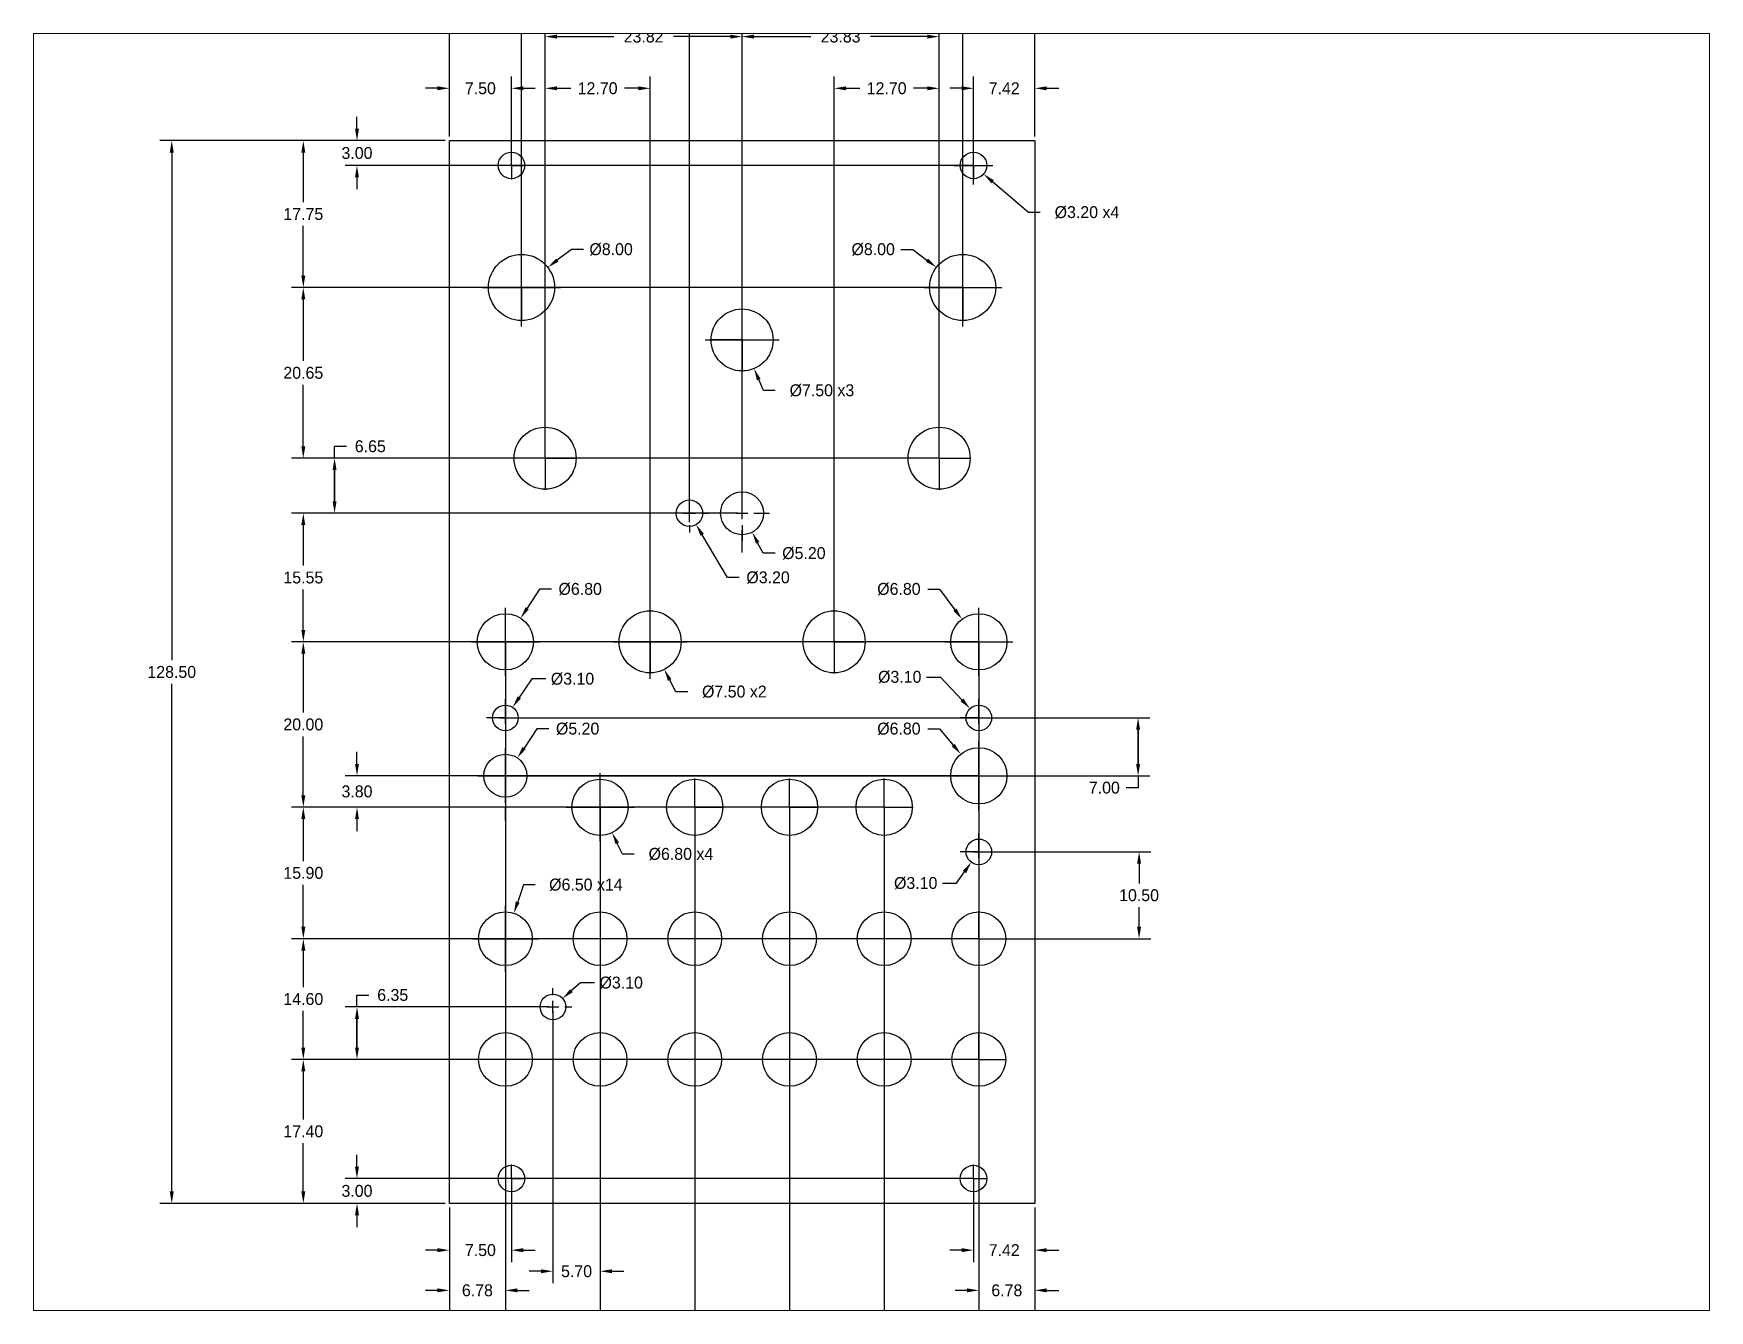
# Paper-space layout 'Sheet2' of a CAD drawing. Header units: millimetres. Extents: x 1.05 to 9.45, y 0.8 to 7.2.
# The model-space entities are those that its viewports show. They can reach past a viewport. Long polylines and large blocks are cut down to what shows.
import ezdxf

# ---------------------------------------------------------------- set-up
doc = ezdxf.new("R2010")
doc.units = ezdxf.units.MM
doc.header["$LTSCALE"] = 10
doc.header["$MEASUREMENT"] = 0
doc.layers.add('Dimensions', color=1, linetype='Continuous')
doc.layers.add('Panel', color=7, linetype='Continuous')
doc.dimstyles.get("Standard").update_dxf_attribs({"dimscale": 8, "dimtxt": 0.18, "dimasz": 0.18, "dimexe": 0.18, "dimexo": 0.0625, "dimgap": 0.09, "dimtad": 0, "dimtih": 1, "dimtoh": 1, "dimzin": 0, "dimdsep": 46, "dimtxsty": 'Standard', "dimcen": -0.09, "dimadec": 0, "dimazin": 0, "dimtfac": 1, "dimtdec": 4, "dimtofl": 0, "dimtmove": 0, "dimatfit": 3, "dimfxl": 1, "dimtolj": 1, "dimtzin": 0, "dimarcsym": 0})

psp = doc.layouts.new('Sheet2')

msp = doc.modelspace()

# ---------------------------------------------------------------- blocks, each defined once
blk = doc.blocks.new('*D107')
at = {"layer": 'Dimensions', "color": 0, "lineweight": -2}
for p, q in [((7.12, 67.4), (7.12, -11.96)), ((0.34, -0.5), (0.34, -11.96)), ((-1.1, -10.52), (-2.54, -10.52)), ((8.56, -10.52), (10, -10.52))]:
    blk.add_line(p, q, dxfattribs=at)
at = {"layer": 'Dimensions', "color": 0}
for points in [[(-1.1, -10.76), (-1.1, -10.28), (0.34, -10.52)], [(8.56, -10.28), (8.56, -10.76), (7.12, -10.52)]]:
    blk.add_solid(points, dxfattribs=at)
at = {"layer": 'Dimensions', "color": 0, "insert": (3.73, -10.52), "char_height": 1.44, "attachment_point": 5}
blk.add_mtext('\\A1;6.78', dxfattribs=at)
blk = doc.blocks.new('*D108')
at = {"layer": 'Dimensions', "color": 0, "lineweight": -2}
for p, q in [((64.37, 67.4), (64.37, -11.96)), ((71.14, -0.5), (71.14, -11.96)), ((62.93, -10.52), (61.49, -10.52)), ((72.58, -10.52), (74.02, -10.52))]:
    blk.add_line(p, q, dxfattribs=at)
at = {"layer": 'Dimensions', "color": 0}
for points in [[(62.93, -10.76), (62.93, -10.28), (64.37, -10.52)], [(72.58, -10.28), (72.58, -10.76), (71.14, -10.52)]]:
    blk.add_solid(points, dxfattribs=at)
at = {"layer": 'Dimensions', "color": 0, "insert": (67.75, -10.52), "char_height": 1.44, "attachment_point": 5}
blk.add_mtext('\\A1;6.78', dxfattribs=at)
blk = doc.blocks.new('*D109')
at = {"layer": 'Dimensions', "color": 0, "lineweight": -2}
for p, q in [((7.12, 67.4), (7.12, -20.04)), ((18.57, 47.4), (18.57, -20.04)), ((8.56, -18.6), (9.72, -18.6)), ((17.13, -18.6), (15.96, -18.6))]:
    blk.add_line(p, q, dxfattribs=at)
at = {"layer": 'Dimensions', "color": 0}
for points in [[(8.56, -18.36), (8.56, -18.84), (7.12, -18.6)], [(17.13, -18.84), (17.13, -18.36), (18.57, -18.6)]]:
    blk.add_solid(points, dxfattribs=at)
at = {"layer": 'Dimensions', "color": 0, "insert": (12.84, -18.6), "char_height": 1.44, "attachment_point": 5}
blk.add_mtext('\\A1;11.45', dxfattribs=at)
blk = doc.blocks.new('*D110')
at = {"layer": 'Dimensions', "color": 0, "lineweight": -2}
for p, q in [((18.57, 47.4), (18.57, -20.04)), ((30.02, 47.4), (30.02, -20.04)), ((20.01, -18.6), (21.17, -18.6)), ((28.58, -18.6), (27.41, -18.6))]:
    blk.add_line(p, q, dxfattribs=at)
at = {"layer": 'Dimensions', "color": 0}
for points in [[(20.01, -18.36), (20.01, -18.84), (18.57, -18.6)], [(28.58, -18.84), (28.58, -18.36), (30.02, -18.6)]]:
    blk.add_solid(points, dxfattribs=at)
at = {"layer": 'Dimensions', "color": 0, "insert": (24.29, -18.6), "char_height": 1.44, "attachment_point": 5}
blk.add_mtext('\\A1;11.45', dxfattribs=at)
blk = doc.blocks.new('*D111')
at = {"layer": 'Dimensions', "color": 0, "lineweight": -2}
for p, q in [((30.02, 47.4), (30.02, -20.04)), ((41.47, 47.4), (41.47, -20.04)), ((31.46, -18.6), (32.62, -18.6)), ((40.03, -18.6), (38.86, -18.6))]:
    blk.add_line(p, q, dxfattribs=at)
at = {"layer": 'Dimensions', "color": 0}
for points in [[(31.46, -18.36), (31.46, -18.84), (30.02, -18.6)], [(40.03, -18.84), (40.03, -18.36), (41.47, -18.6)]]:
    blk.add_solid(points, dxfattribs=at)
at = {"layer": 'Dimensions', "color": 0, "insert": (35.74, -18.6), "char_height": 1.44, "attachment_point": 5}
blk.add_mtext('\\A1;11.45', dxfattribs=at)
blk = doc.blocks.new('*D112')
at = {"layer": 'Dimensions', "color": 0, "lineweight": -2}
for p, q in [((41.47, 47.4), (41.47, -20.04)), ((52.92, 47.4), (52.92, -20.04)), ((42.91, -18.6), (44.07, -18.6)), ((51.48, -18.6), (50.31, -18.6))]:
    blk.add_line(p, q, dxfattribs=at)
at = {"layer": 'Dimensions', "color": 0}
for points in [[(42.91, -18.36), (42.91, -18.84), (41.47, -18.6)], [(51.48, -18.84), (51.48, -18.36), (52.92, -18.6)]]:
    blk.add_solid(points, dxfattribs=at)
at = {"layer": 'Dimensions', "color": 0, "insert": (47.19, -18.6), "char_height": 1.44, "attachment_point": 5}
blk.add_mtext('\\A1;11.45', dxfattribs=at)
blk = doc.blocks.new('*D113')
at = {"layer": 'Dimensions', "color": 0, "lineweight": -2}
for p, q in [((64.37, 67.4), (64.37, -20.04)), ((52.92, 47.4), (52.92, -20.04)), ((54.35, -18.6), (55.52, -18.6)), ((62.93, -18.6), (61.76, -18.6))]:
    blk.add_line(p, q, dxfattribs=at)
at = {"layer": 'Dimensions', "color": 0}
for points in [[(54.35, -18.36), (54.35, -18.84), (52.92, -18.6)], [(62.93, -18.84), (62.93, -18.36), (64.37, -18.6)]]:
    blk.add_solid(points, dxfattribs=at)
at = {"layer": 'Dimensions', "color": 0, "insert": (58.64, -18.6), "char_height": 1.44, "attachment_point": 5}
blk.add_mtext('\\A1;11.45', dxfattribs=at)
blk = doc.blocks.new('*D116')
at = {"layer": 'Dimensions', "color": 0, "lineweight": -2}
for p, q in [((63.87, 17.4), (-18.76, 17.4)), ((-17.32, 15.96), (-17.32, 10.14)), ((-17.32, 1.44), (-17.32, 7.26)), ((-0.16, 0), (-18.76, 0))]:
    blk.add_line(p, q, dxfattribs=at)
at = {"layer": 'Dimensions', "color": 0}
for points in [[(-17.08, 15.96), (-17.56, 15.96), (-17.32, 17.4)], [(-17.56, 1.44), (-17.08, 1.44), (-17.32, 0)]]:
    blk.add_solid(points, dxfattribs=at)
at = {"layer": 'Dimensions', "color": 0, "insert": (-17.32, 8.7), "char_height": 1.44, "attachment_point": 5}
blk.add_mtext('\\A1;17.40', dxfattribs=at)
blk = doc.blocks.new('*D117')
at = {"layer": 'Dimensions', "color": 0, "lineweight": -2}
for p, q in [((63.87, 32), (-18.76, 32)), ((-17.32, 30.56), (-17.32, 26.14)), ((-17.32, 18.84), (-17.32, 23.26)), ((-17.82, 17.4), (-18.76, 17.4))]:
    blk.add_line(p, q, dxfattribs=at)
at = {"layer": 'Dimensions', "color": 0}
for points in [[(-17.08, 30.56), (-17.56, 30.56), (-17.32, 32)], [(-17.56, 18.84), (-17.08, 18.84), (-17.32, 17.4)]]:
    blk.add_solid(points, dxfattribs=at)
at = {"layer": 'Dimensions', "color": 0, "insert": (-17.32, 24.7), "char_height": 1.44, "attachment_point": 5}
blk.add_mtext('\\A1;14.60', dxfattribs=at)
blk = doc.blocks.new('*D118')
at = {"layer": 'Dimensions', "color": 0, "lineweight": -2}
for p, q in [((52.42, 47.9), (-18.76, 47.9)), ((-17.32, 46.46), (-17.32, 41.39)), ((-17.32, 33.44), (-17.32, 38.51)), ((63.87, 32), (-18.76, 32))]:
    blk.add_line(p, q, dxfattribs=at)
at = {"layer": 'Dimensions', "color": 0}
for points in [[(-17.08, 46.46), (-17.56, 46.46), (-17.32, 47.9)], [(-17.56, 33.44), (-17.08, 33.44), (-17.32, 32)]]:
    blk.add_solid(points, dxfattribs=at)
at = {"layer": 'Dimensions', "color": 0, "insert": (-17.32, 39.95), "char_height": 1.44, "attachment_point": 5}
blk.add_mtext('\\A1;15.90', dxfattribs=at)
blk = doc.blocks.new('*D120')
at = {"layer": 'Dimensions', "color": 0, "lineweight": -2}
for p, q in [((-10.83, 53.14), (-10.83, 54.58)), ((63.87, 51.7), (-12.27, 51.7)), ((18.07, 47.9), (-12.27, 47.9)), ((-10.83, 46.46), (-10.83, 45.02))]:
    blk.add_line(p, q, dxfattribs=at)
at = {"layer": 'Dimensions', "color": 0}
for points in [[(-11.07, 53.14), (-10.59, 53.14), (-10.83, 51.7)], [(-10.59, 46.46), (-11.07, 46.46), (-10.83, 47.9)]]:
    blk.add_solid(points, dxfattribs=at)
at = {"layer": 'Dimensions', "color": 0, "insert": (-10.83, 49.8), "char_height": 1.44, "attachment_point": 5}
blk.add_mtext('\\A1;3.80', dxfattribs=at)
blk = doc.blocks.new('*D121')
at = {"layer": 'Dimensions', "color": 0, "lineweight": -2}
for p, q in [((63.87, 67.9), (-18.76, 67.9)), ((-17.32, 66.46), (-17.32, 59.34)), ((-17.32, 49.34), (-17.32, 56.46)), ((-17.82, 47.9), (-18.76, 47.9))]:
    blk.add_line(p, q, dxfattribs=at)
at = {"layer": 'Dimensions', "color": 0}
for points in [[(-17.08, 66.46), (-17.56, 66.46), (-17.32, 67.9)], [(-17.56, 49.34), (-17.08, 49.34), (-17.32, 47.9)]]:
    blk.add_solid(points, dxfattribs=at)
at = {"layer": 'Dimensions', "color": 0, "insert": (-17.32, 57.9), "char_height": 1.44, "attachment_point": 5}
blk.add_mtext('\\A1;20.00', dxfattribs=at)
blk = doc.blocks.new('*D125')
at = {"layer": 'Dimensions', "color": 0, "lineweight": -2}
for p, q in [((61.92, 110.75), (-18.76, 110.75)), ((-17.32, 109.31), (-17.32, 101.86)), ((-17.32, 91.54), (-17.32, 98.98)), ((59.02, 90.1), (-18.76, 90.1))]:
    blk.add_line(p, q, dxfattribs=at)
at = {"layer": 'Dimensions', "color": 0}
for points in [[(-17.08, 109.31), (-17.56, 109.31), (-17.32, 110.75)], [(-17.56, 91.54), (-17.08, 91.54), (-17.32, 90.1)]]:
    blk.add_solid(points, dxfattribs=at)
at = {"layer": 'Dimensions', "color": 0, "insert": (-17.32, 100.42), "char_height": 1.44, "attachment_point": 5}
blk.add_mtext('\\A1;20.65', dxfattribs=at)
blk = doc.blocks.new('*D127')
at = {"layer": 'Dimensions', "color": 0, "lineweight": -2}
for p, q in [((-0.16, 128.5), (-18.76, 128.5)), ((-17.32, 127.06), (-17.32, 121.06)), ((-17.32, 112.19), (-17.32, 118.19)), ((61.92, 110.75), (-18.76, 110.75))]:
    blk.add_line(p, q, dxfattribs=at)
at = {"layer": 'Dimensions', "color": 0}
for points in [[(-17.08, 127.06), (-17.56, 127.06), (-17.32, 128.5)], [(-17.56, 112.19), (-17.08, 112.19), (-17.32, 110.75)]]:
    blk.add_solid(points, dxfattribs=at)
at = {"layer": 'Dimensions', "color": 0, "insert": (-17.32, 119.62), "char_height": 1.44, "attachment_point": 5}
blk.add_mtext('\\A1;17.75', dxfattribs=at)
blk = doc.blocks.new('*D128')
at = {"layer": 'Dimensions', "color": 0, "lineweight": -2}
for p, q in [((0.34, 129), (0.34, 150.08)), ((9.07, 111.25), (9.07, 150.08)), ((-1.1, 148.64), (-2.54, 148.64)), ((10.51, 148.64), (11.95, 148.64))]:
    blk.add_line(p, q, dxfattribs=at)
at = {"layer": 'Dimensions', "color": 0}
for points in [[(-1.1, 148.4), (-1.1, 148.88), (0.34, 148.64)], [(10.51, 148.88), (10.51, 148.4), (9.07, 148.64)]]:
    blk.add_solid(points, dxfattribs=at)
at = {"layer": 'Dimensions', "color": 0, "insert": (4.7, 148.64), "char_height": 1.44, "attachment_point": 5}
blk.add_mtext('\\A1;8.73', dxfattribs=at)
blk = doc.blocks.new('*D130')
at = {"layer": 'Dimensions', "color": 0, "lineweight": -2}
for p, q in [((35.74, 104.9), (35.74, 158.82)), ((62.42, 111.25), (62.42, 158.82)), ((37.18, 157.38), (45.48, 157.38)), ((60.98, 157.38), (52.68, 157.38))]:
    blk.add_line(p, q, dxfattribs=at)
at = {"layer": 'Dimensions', "color": 0}
for points in [[(37.18, 157.62), (37.18, 157.14), (35.74, 157.38)], [(60.98, 157.14), (60.98, 157.62), (62.42, 157.38)]]:
    blk.add_solid(points, dxfattribs=at)
at = {"layer": 'Dimensions', "color": 0, "insert": (49.08, 157.38), "char_height": 1.44, "attachment_point": 5}
blk.add_mtext('\\A1;26.68', dxfattribs=at)
blk = doc.blocks.new('*D131')
at = {"layer": 'Dimensions', "color": 0, "lineweight": -2}
for p, q in [((62.42, 111.25), (62.42, 150.08)), ((71.14, 129), (71.14, 150.08)), ((60.98, 148.64), (59.54, 148.64)), ((72.58, 148.64), (74.02, 148.64))]:
    blk.add_line(p, q, dxfattribs=at)
at = {"layer": 'Dimensions', "color": 0}
for points in [[(60.98, 148.4), (60.98, 148.88), (62.42, 148.64)], [(72.58, 148.88), (72.58, 148.4), (71.14, 148.64)]]:
    blk.add_solid(points, dxfattribs=at)
at = {"layer": 'Dimensions', "color": 0, "insert": (66.78, 148.64), "char_height": 1.44, "attachment_point": 5}
blk.add_mtext('\\A1;8.73', dxfattribs=at)
blk = doc.blocks.new('*D132')
at = {"layer": 'Dimensions', "color": 0, "lineweight": -2}
for p, q in [((0.34, -1), (0.34, -26.85)), ((71.14, -0.5), (71.14, -26.85)), ((1.78, -25.41), (32.38, -25.41)), ((69.7, -25.41), (39.1, -25.41))]:
    blk.add_line(p, q, dxfattribs=at)
at = {"layer": 'Dimensions', "color": 0}
for points in [[(1.78, -25.17), (1.78, -25.65), (0.34, -25.41)], [(69.7, -25.65), (69.7, -25.17), (71.14, -25.41)]]:
    blk.add_solid(points, dxfattribs=at)
at = {"layer": 'Dimensions', "color": 0, "insert": (35.74, -25.41), "char_height": 1.44, "attachment_point": 5}
blk.add_mtext('\\A1;70.80', dxfattribs=at)
blk = doc.blocks.new('*D133')
at = {"layer": 'Dimensions', "color": 0, "lineweight": -2}
for p, q in [((11.92, 90.6), (11.92, 142.52)), ((35.74, 104.9), (35.74, 142.52)), ((13.36, 141.08), (20.23, 141.08)), ((34.3, 141.08), (27.43, 141.08))]:
    blk.add_line(p, q, dxfattribs=at)
at = {"layer": 'Dimensions', "color": 0}
for points in [[(13.36, 141.32), (13.36, 140.84), (11.92, 141.08)], [(34.3, 140.84), (34.3, 141.32), (35.74, 141.08)]]:
    blk.add_solid(points, dxfattribs=at)
at = {"layer": 'Dimensions', "color": 0, "insert": (23.83, 141.08), "char_height": 1.44, "attachment_point": 5}
blk.add_mtext('\\A1;23.82', dxfattribs=at)
blk = doc.blocks.new('*D135')
at = {"layer": 'Dimensions', "color": 0, "lineweight": -2}
for p, q in [((35.74, 104.9), (35.74, 142.52)), ((59.56, 90.6), (59.56, 142.52)), ((37.18, 141.08), (44.05, 141.08)), ((58.13, 141.08), (51.25, 141.08))]:
    blk.add_line(p, q, dxfattribs=at)
at = {"layer": 'Dimensions', "color": 0}
for points in [[(37.18, 141.32), (37.18, 140.84), (35.74, 141.08)], [(58.13, 140.84), (58.13, 141.32), (59.56, 141.08)]]:
    blk.add_solid(points, dxfattribs=at)
at = {"layer": 'Dimensions', "color": 0, "insert": (47.65, 141.08), "char_height": 1.44, "attachment_point": 5}
blk.add_mtext('\\A1;23.83', dxfattribs=at)
blk = doc.blocks.new('*D137')
at = {"layer": 'Dimensions', "color": 0, "lineweight": -2}
for p, q in [((11.92, 90.6), (11.92, 136.27)), ((24.62, 68.4), (24.62, 136.27)), ((13.36, 134.83), (15.03, 134.83)), ((23.18, 134.83), (21.51, 134.83))]:
    blk.add_line(p, q, dxfattribs=at)
at = {"layer": 'Dimensions', "color": 0}
for points in [[(13.36, 135.07), (13.36, 134.59), (11.92, 134.83)], [(23.18, 134.59), (23.18, 135.07), (24.62, 134.83)]]:
    blk.add_solid(points, dxfattribs=at)
at = {"layer": 'Dimensions', "color": 0, "insert": (18.27, 134.83), "char_height": 1.44, "attachment_point": 5}
blk.add_mtext('\\A1;12.70', dxfattribs=at)
blk = doc.blocks.new('*D138')
at = {"layer": 'Dimensions', "color": 0, "lineweight": -2}
for p, q in [((46.87, 68.4), (46.87, 136.27)), ((59.56, 90.6), (59.56, 136.27)), ((48.31, 134.83), (49.98, 134.83)), ((58.13, 134.83), (56.46, 134.83))]:
    blk.add_line(p, q, dxfattribs=at)
at = {"layer": 'Dimensions', "color": 0}
for points in [[(48.31, 135.07), (48.31, 134.59), (46.87, 134.83)], [(58.13, 134.59), (58.13, 135.07), (59.56, 134.83)]]:
    blk.add_solid(points, dxfattribs=at)
at = {"layer": 'Dimensions', "color": 0, "insert": (53.22, 134.83), "char_height": 1.44, "attachment_point": 5}
blk.add_mtext('\\A1;12.70', dxfattribs=at)
blk = doc.blocks.new('*D141')
at = {"layer": 'Dimensions', "color": 0, "lineweight": -2}
for p, q in [((63.72, 126), (63.72, 136.27)), ((71.14, 129), (71.14, 136.27)), ((62.28, 134.83), (60.84, 134.83)), ((72.58, 134.83), (74.02, 134.83))]:
    blk.add_line(p, q, dxfattribs=at)
at = {"layer": 'Dimensions', "color": 0}
for points in [[(62.28, 134.59), (62.28, 135.07), (63.72, 134.83)], [(72.58, 135.07), (72.58, 134.59), (71.14, 134.83)]]:
    blk.add_solid(points, dxfattribs=at)
at = {"layer": 'Dimensions', "color": 0, "insert": (67.43, 134.83), "char_height": 1.44, "attachment_point": 5}
blk.add_mtext('\\A1;7.42', dxfattribs=at)
blk = doc.blocks.new('*D143')
at = {"layer": 'Dimensions', "color": 0, "lineweight": -2}
for p, q in [((-10.83, 129.94), (-10.83, 131.38)), ((-0.16, 128.5), (-12.27, 128.5)), ((63.22, 125.5), (-12.27, 125.5)), ((-10.83, 124.06), (-10.83, 122.62))]:
    blk.add_line(p, q, dxfattribs=at)
at = {"layer": 'Dimensions', "color": 0}
for points in [[(-11.07, 129.94), (-10.59, 129.94), (-10.83, 128.5)], [(-10.59, 124.06), (-11.07, 124.06), (-10.83, 125.5)]]:
    blk.add_solid(points, dxfattribs=at)
at = {"layer": 'Dimensions', "color": 0, "insert": (-10.83, 127), "char_height": 1.44, "attachment_point": 5}
blk.add_mtext('\\A1;3.00', dxfattribs=at)
blk = doc.blocks.new('*D144')
at = {"layer": 'Dimensions', "color": 0, "lineweight": -2}
for p, q in [((-10.83, 4.44), (-10.83, 5.88)), ((63.22, 3), (-12.27, 3)), ((-0.16, 0), (-12.27, 0)), ((-10.83, -1.44), (-10.83, -2.88))]:
    blk.add_line(p, q, dxfattribs=at)
at = {"layer": 'Dimensions', "color": 0}
for points in [[(-11.07, 4.44), (-10.59, 4.44), (-10.83, 3)], [(-10.59, -1.44), (-11.07, -1.44), (-10.83, 0)]]:
    blk.add_solid(points, dxfattribs=at)
at = {"layer": 'Dimensions', "color": 0, "insert": (-10.83, 1.5), "char_height": 1.44, "attachment_point": 5}
blk.add_mtext('\\A1;3.00', dxfattribs=at)
blk = doc.blocks.new('*D145')
at = {"layer": 'Dimensions', "color": 0, "lineweight": -2}
for p, q in [((7.84, 2.5), (7.84, -7.1)), ((0.34, -0.5), (0.34, -7.1)), ((-1.1, -5.66), (-2.54, -5.66)), ((9.28, -5.66), (10.72, -5.66))]:
    blk.add_line(p, q, dxfattribs=at)
at = {"layer": 'Dimensions', "color": 0}
for points in [[(-1.1, -5.9), (-1.1, -5.42), (0.34, -5.66)], [(9.28, -5.42), (9.28, -5.9), (7.84, -5.66)]]:
    blk.add_solid(points, dxfattribs=at)
at = {"layer": 'Dimensions', "color": 0, "insert": (4.09, -5.66), "char_height": 1.44, "attachment_point": 5}
blk.add_mtext('\\A1;7.50', dxfattribs=at)
blk = doc.blocks.new('*D146')
at = {"layer": 'Dimensions', "color": 0, "lineweight": -2}
for p, q in [((63.72, 2.5), (63.72, -7.1)), ((71.14, -0.5), (71.14, -7.1)), ((62.28, -5.66), (60.84, -5.66)), ((72.58, -5.66), (74.02, -5.66))]:
    blk.add_line(p, q, dxfattribs=at)
at = {"layer": 'Dimensions', "color": 0}
for points in [[(62.28, -5.9), (62.28, -5.42), (63.72, -5.66)], [(72.58, -5.42), (72.58, -5.9), (71.14, -5.66)]]:
    blk.add_solid(points, dxfattribs=at)
at = {"layer": 'Dimensions', "color": 0, "insert": (67.43, -5.66), "char_height": 1.44, "attachment_point": 5}
blk.add_mtext('\\A1;7.42', dxfattribs=at)
blk = doc.blocks.new('*D147')
at = {"layer": 'Dimensions', "color": 0, "lineweight": -2}
for p, q in [((0.34, 129), (0.34, 136.27)), ((7.84, 126), (7.84, 136.27)), ((-1.1, 134.83), (-2.54, 134.83)), ((9.28, 134.83), (10.72, 134.83))]:
    blk.add_line(p, q, dxfattribs=at)
at = {"layer": 'Dimensions', "color": 0}
for points in [[(-1.1, 134.59), (-1.1, 135.07), (0.34, 134.83)], [(9.28, 135.07), (9.28, 134.59), (7.84, 134.83)]]:
    blk.add_solid(points, dxfattribs=at)
at = {"layer": 'Dimensions', "color": 0, "insert": (4.09, 134.83), "char_height": 1.44, "attachment_point": 5}
blk.add_mtext('\\A1;7.50', dxfattribs=at)
blk = doc.blocks.new('*D148')
at = {"layer": 'Dimensions', "color": 0}
for p, q in [((63.72, 123.18), (63.72, 127.82)), ((61.4, 125.5), (66.04, 125.5))]:
    blk.add_line(p, q, dxfattribs=at)
at = {"layer": 'Dimensions', "color": 0, "lineweight": -2}
for p, q in [((70.36, 119.83), (66.03, 123.53)), ((71.8, 119.83), (70.36, 119.83))]:
    blk.add_line(p, q, dxfattribs=at)
at = {"layer": 'Dimensions', "color": 0}
blk.add_solid([(66.19, 123.71), (65.88, 123.34), (64.94, 124.46)], dxfattribs=at)
at = {"layer": 'Dimensions', "color": 0, "insert": (77.44, 119.83), "char_height": 1.44, "attachment_point": 5}
blk.add_mtext('\\A1;%%c3.20 x4', dxfattribs=at)
blk = doc.blocks.new('*D149')
at = {"layer": 'Dimensions', "color": 0}
for p, q in [((35.74, 99.93), (35.74, 108.87)), ((31.27, 104.4), (40.21, 104.4))]:
    blk.add_line(p, q, dxfattribs=at)
at = {"layer": 'Dimensions', "color": 0, "lineweight": -2}
for p, q in [((38.31, 98.29), (37.75, 99.62)), ((39.75, 98.29), (38.31, 98.29))]:
    blk.add_line(p, q, dxfattribs=at)
at = {"layer": 'Dimensions', "color": 0}
blk.add_solid([(37.97, 99.71), (37.53, 99.52), (37.19, 100.94)], dxfattribs=at)
at = {"layer": 'Dimensions', "color": 0, "insert": (45.39, 98.29), "char_height": 1.44, "attachment_point": 5}
blk.add_mtext('\\A1;%%c7.50 x3', dxfattribs=at)
blk = doc.blocks.new('*D150')
at = {"layer": 'Dimensions', "color": 0}
for p, q in [((9.07, 106.03), (9.07, 115.47)), ((4.35, 110.75), (13.79, 110.75))]:
    blk.add_line(p, q, dxfattribs=at)
at = {"layer": 'Dimensions', "color": 0, "lineweight": -2}
for p, q in [((15.1, 115.35), (13.39, 114.05)), ((16.54, 115.35), (15.1, 115.35))]:
    blk.add_line(p, q, dxfattribs=at)
at = {"layer": 'Dimensions', "color": 0}
blk.add_solid([(13.25, 114.24), (13.54, 113.86), (12.25, 113.18)], dxfattribs=at)
at = {"layer": 'Dimensions', "color": 0, "insert": (19.9, 115.35), "char_height": 1.44, "attachment_point": 5}
blk.add_mtext('\\A1;%%c8.00', dxfattribs=at)
blk = doc.blocks.new('*D151')
at = {"layer": 'Dimensions', "color": 0, "lineweight": -2}
for p, q in [((54.95, 115.35), (56.39, 115.35)), ((56.39, 115.35), (58.09, 114.05))]:
    blk.add_line(p, q, dxfattribs=at)
at = {"layer": 'Dimensions', "color": 0}
for p, q in [((62.42, 106.03), (62.42, 115.47)), ((57.7, 110.75), (67.14, 110.75))]:
    blk.add_line(p, q, dxfattribs=at)
blk.add_solid([(57.95, 113.86), (58.24, 114.24), (59.24, 113.18)], dxfattribs=at)
at = {"layer": 'Dimensions', "color": 0, "insert": (51.59, 115.35), "char_height": 1.44, "attachment_point": 5}
blk.add_mtext('\\A1;%%c8.00', dxfattribs=at)
blk = doc.blocks.new('*D153')
at = {"layer": 'Dimensions', "color": 0}
for p, q in [((35.73, 84.89), (35.73, 86.77)), ((34.3, 83.45), (32.42, 83.45)), ((35.02, 83.45), (36.45, 83.45)), ((35.73, 82.73), (35.73, 84.17)), ((37.17, 83.45), (39.05, 83.45)), ((35.73, 82.01), (35.73, 80.13))]:
    blk.add_line(p, q, dxfattribs=at)
at = {"layer": 'Dimensions', "color": 0, "lineweight": -2}
for p, q in [((38.29, 78.6), (37.62, 79.88)), ((39.73, 78.6), (38.29, 78.6))]:
    blk.add_line(p, q, dxfattribs=at)
at = {"layer": 'Dimensions', "color": 0}
blk.add_solid([(37.83, 79.99), (37.41, 79.77), (36.95, 81.15)], dxfattribs=at)
at = {"layer": 'Dimensions', "color": 0, "insert": (43.21, 78.6), "char_height": 1.44, "attachment_point": 5}
blk.add_mtext('\\A1;%%c5.20', dxfattribs=at)
blk = doc.blocks.new('*D154')
at = {"layer": 'Dimensions', "color": 0}
for p, q in [((24.62, 63.43), (24.62, 72.37)), ((20.15, 67.9), (29.09, 67.9))]:
    blk.add_line(p, q, dxfattribs=at)
at = {"layer": 'Dimensions', "color": 0, "lineweight": -2}
for p, q in [((27.72, 61.86), (26.99, 63.28)), ((29.16, 61.86), (27.72, 61.86))]:
    blk.add_line(p, q, dxfattribs=at)
at = {"layer": 'Dimensions', "color": 0}
blk.add_solid([(27.2, 63.39), (26.77, 63.17), (26.33, 64.56)], dxfattribs=at)
at = {"layer": 'Dimensions', "color": 0, "insert": (34.8, 61.86), "char_height": 1.44, "attachment_point": 5}
blk.add_mtext('\\A1;%%c7.50 x2', dxfattribs=at)
blk = doc.blocks.new('*D155')
at = {"layer": 'Dimensions', "color": 0, "lineweight": -2}
for p, q in [((11.24, 74.27), (9.75, 71.96)), ((12.68, 74.27), (11.24, 74.27))]:
    blk.add_line(p, q, dxfattribs=at)
at = {"layer": 'Dimensions', "color": 0}
for p, q in [((7.12, 63.78), (7.12, 72.02)), ((3, 67.9), (11.23, 67.9))]:
    blk.add_line(p, q, dxfattribs=at)
blk.add_solid([(9.55, 72.09), (9.95, 71.83), (8.96, 70.75)], dxfattribs=at)
at = {"layer": 'Dimensions', "color": 0, "insert": (16.16, 74.27), "char_height": 1.44, "attachment_point": 5}
blk.add_mtext('\\A1;%%c6.80', dxfattribs=at)
blk = doc.blocks.new('*D156')
at = {"layer": 'Dimensions', "color": 0, "lineweight": -2}
for p, q in [((58.18, 74.27), (59.62, 74.27)), ((59.62, 74.27), (61.47, 71.78))]:
    blk.add_line(p, q, dxfattribs=at)
at = {"layer": 'Dimensions', "color": 0}
for p, q in [((64.37, 63.78), (64.37, 72.02)), ((60.25, 67.9), (68.49, 67.9))]:
    blk.add_line(p, q, dxfattribs=at)
blk.add_solid([(61.28, 71.64), (61.67, 71.93), (62.33, 70.63)], dxfattribs=at)
at = {"layer": 'Dimensions', "color": 0, "insert": (54.7, 74.27), "char_height": 1.44, "attachment_point": 5}
blk.add_mtext('\\A1;%%c6.80', dxfattribs=at)
blk = doc.blocks.new('*D157')
at = {"layer": 'Dimensions', "color": 0, "lineweight": -2}
for p, q in [((58.18, 57.38), (59.62, 57.38)), ((59.62, 57.38), (61.26, 55.41))]:
    blk.add_line(p, q, dxfattribs=at)
at = {"layer": 'Dimensions', "color": 0}
for p, q in [((64.37, 47.58), (64.37, 55.82)), ((60.25, 51.7), (68.49, 51.7))]:
    blk.add_line(p, q, dxfattribs=at)
blk.add_solid([(61.08, 55.26), (61.45, 55.57), (62.19, 54.31)], dxfattribs=at)
at = {"layer": 'Dimensions', "color": 0, "insert": (54.7, 57.38), "char_height": 1.44, "attachment_point": 5}
blk.add_mtext('\\A1;%%c6.80', dxfattribs=at)
blk = doc.blocks.new('*D158')
at = {"layer": 'Dimensions', "color": 0, "lineweight": -2}
for p, q in [((10.93, 57.38), (9.37, 55.05)), ((12.37, 57.38), (10.93, 57.38))]:
    blk.add_line(p, q, dxfattribs=at)
at = {"layer": 'Dimensions', "color": 0}
for p, q in [((7.12, 48.38), (7.12, 55.02)), ((3.8, 51.7), (10.44, 51.7))]:
    blk.add_line(p, q, dxfattribs=at)
blk.add_solid([(9.17, 55.19), (9.57, 54.92), (8.57, 53.86)], dxfattribs=at)
at = {"layer": 'Dimensions', "color": 0, "insert": (15.85, 57.38), "char_height": 1.44, "attachment_point": 5}
blk.add_mtext('\\A1;%%c5.20', dxfattribs=at)
blk = doc.blocks.new('*D160')
at = {"layer": 'Dimensions', "color": 0}
for p, q in [((18.57, 43.78), (18.57, 52.02)), ((14.45, 47.9), (22.69, 47.9))]:
    blk.add_line(p, q, dxfattribs=at)
at = {"layer": 'Dimensions', "color": 0, "lineweight": -2}
for p, q in [((21.26, 42.23), (20.64, 43.53)), ((22.7, 42.23), (21.26, 42.23))]:
    blk.add_line(p, q, dxfattribs=at)
at = {"layer": 'Dimensions', "color": 0}
blk.add_solid([(20.86, 43.63), (20.43, 43.43), (20.02, 44.83)], dxfattribs=at)
at = {"layer": 'Dimensions', "color": 0, "insert": (28.34, 42.23), "char_height": 1.44, "attachment_point": 5}
blk.add_mtext('\\A1;%%c6.80 x4', dxfattribs=at)
blk = doc.blocks.new('*D161')
at = {"layer": 'Dimensions', "color": 0, "lineweight": -2}
for p, q in [((9.29, 38.52), (8.6, 36.45)), ((10.73, 38.52), (9.29, 38.52))]:
    blk.add_line(p, q, dxfattribs=at)
at = {"layer": 'Dimensions', "color": 0}
for p, q in [((7.12, 28.03), (7.12, 35.97)), ((3.15, 32), (11.09, 32))]:
    blk.add_line(p, q, dxfattribs=at)
blk.add_solid([(8.37, 36.52), (8.83, 36.37), (8.14, 35.08)], dxfattribs=at)
at = {"layer": 'Dimensions', "color": 0, "insert": (16.85, 38.52), "char_height": 1.44, "attachment_point": 5}
blk.add_mtext('\\A1;%%c6.50 x14', dxfattribs=at)
blk = doc.blocks.new('*D162')
at = {"layer": 'Dimensions', "color": 0, "lineweight": -2}
for p, q in [((16.2, 26.67), (15.11, 25.72)), ((17.88, 26.67), (16.2, 26.67))]:
    blk.add_line(p, q, dxfattribs=at)
at = {"layer": 'Dimensions', "color": 0}
for p, q in [((12.87, 25.19), (12.87, 26.02)), ((12.87, 23.03), (12.87, 24.47)), ((11.43, 23.75), (10.6, 23.75)), ((12.15, 23.75), (13.59, 23.75)), ((12.87, 22.31), (12.87, 21.48)), ((14.31, 23.75), (15.14, 23.75))]:
    blk.add_line(p, q, dxfattribs=at)
blk.add_solid([(14.95, 25.9), (15.27, 25.54), (14.03, 24.77)], dxfattribs=at)
at = {"layer": 'Dimensions', "color": 0, "insert": (21.12, 26.67), "char_height": 1.44, "attachment_point": 5}
blk.add_mtext('\\A1;%%c3.10', dxfattribs=at)
blk = doc.blocks.new('*D163')
at = {"layer": 'Dimensions', "color": 0, "lineweight": -2}
for p, q in [((-0.16, 128.5), (-34.67, 128.5)), ((-33.23, 127.06), (-33.23, 65.69)), ((-33.23, 1.44), (-33.23, 62.81)), ((-0.16, 0), (-34.67, 0))]:
    blk.add_line(p, q, dxfattribs=at)
at = {"layer": 'Dimensions', "color": 0}
for points in [[(-32.99, 127.06), (-33.47, 127.06), (-33.23, 128.5)], [(-33.47, 1.44), (-32.99, 1.44), (-33.23, 0)]]:
    blk.add_solid(points, dxfattribs=at)
at = {"layer": 'Dimensions', "color": 0, "insert": (-33.23, 64.25), "char_height": 1.44, "attachment_point": 5}
blk.add_mtext('\\A1;128.50', dxfattribs=at)
blk = doc.blocks.new('*D168')
at = {"layer": 'Dimensions', "color": 0, "lineweight": -2}
for p, q in [((7.62, 58.7), (85.06, 58.7)), ((83.62, 57.26), (83.62, 53.14)), ((83.62, 53.14), (83.62, 57.26)), ((7.62, 51.7), (85.06, 51.7)), ((83.62, 51.7), (83.62, 50.26)), ((83.62, 50.26), (82.18, 50.26))]:
    blk.add_line(p, q, dxfattribs=at)
at = {"layer": 'Dimensions', "color": 0}
for points in [[(83.86, 57.26), (83.38, 57.26), (83.62, 58.7)], [(83.38, 53.14), (83.86, 53.14), (83.62, 51.7)]]:
    blk.add_solid(points, dxfattribs=at)
at = {"layer": 'Dimensions', "color": 0, "insert": (79.54, 50.26), "char_height": 1.44, "attachment_point": 5}
blk.add_mtext('\\A1;7.00', dxfattribs=at)
blk = doc.blocks.new('*D169')
at = {"layer": 'Dimensions', "color": 0, "lineweight": -2}
for p, q in [((64.87, 42.5), (85.18, 42.5)), ((83.74, 41.06), (83.74, 38.69)), ((83.74, 33.44), (83.74, 35.81)), ((64.87, 32), (85.18, 32))]:
    blk.add_line(p, q, dxfattribs=at)
at = {"layer": 'Dimensions', "color": 0}
for points in [[(83.98, 41.06), (83.5, 41.06), (83.74, 42.5)], [(83.5, 33.44), (83.98, 33.44), (83.74, 32)]]:
    blk.add_solid(points, dxfattribs=at)
at = {"layer": 'Dimensions', "color": 0, "insert": (83.74, 37.25), "char_height": 1.44, "attachment_point": 5}
blk.add_mtext('\\A1;10.50', dxfattribs=at)
blk = doc.blocks.new('*D171')
at = {"layer": 'Dimensions', "color": 0, "lineweight": -2}
for p, q in [((10.31, 63.41), (8.79, 61.17)), ((11.99, 63.41), (10.31, 63.41))]:
    blk.add_line(p, q, dxfattribs=at)
at = {"layer": 'Dimensions', "color": 0}
for p, q in [((7.12, 60.14), (7.12, 60.97)), ((7.12, 57.98), (7.12, 59.42)), ((5.68, 58.7), (4.85, 58.7)), ((6.4, 58.7), (7.84, 58.7)), ((7.12, 57.26), (7.12, 56.43)), ((8.56, 58.7), (9.39, 58.7))]:
    blk.add_line(p, q, dxfattribs=at)
blk.add_solid([(8.6, 61.31), (8.99, 61.04), (7.99, 59.98)], dxfattribs=at)
at = {"layer": 'Dimensions', "color": 0, "insert": (15.23, 63.41), "char_height": 1.44, "attachment_point": 5}
blk.add_mtext('\\A1;%%c3.10', dxfattribs=at)
blk = doc.blocks.new('*D172')
at = {"layer": 'Dimensions', "color": 0, "lineweight": -2}
for p, q in [((58.04, 63.64), (59.72, 63.64)), ((59.72, 63.64), (62.32, 60.88))]:
    blk.add_line(p, q, dxfattribs=at)
at = {"layer": 'Dimensions', "color": 0}
for p, q in [((64.37, 60.14), (64.37, 60.97)), ((64.37, 57.98), (64.37, 59.42)), ((62.93, 58.7), (62.1, 58.7)), ((63.65, 58.7), (65.09, 58.7)), ((64.37, 57.26), (64.37, 56.43)), ((65.81, 58.7), (66.64, 58.7))]:
    blk.add_line(p, q, dxfattribs=at)
blk.add_solid([(62.14, 60.71), (62.49, 61.04), (63.3, 59.83)], dxfattribs=at)
at = {"layer": 'Dimensions', "color": 0, "insert": (54.8, 63.64), "char_height": 1.44, "attachment_point": 5}
blk.add_mtext('\\A1;%%c3.10', dxfattribs=at)
blk = doc.blocks.new('*D173')
at = {"layer": 'Dimensions', "color": 0}
for p, q in [((64.37, 43.94), (64.37, 44.77)), ((64.37, 41.78), (64.37, 43.22)), ((62.93, 42.5), (62.1, 42.5)), ((63.65, 42.5), (65.09, 42.5)), ((64.37, 41.06), (64.37, 40.23)), ((65.81, 42.5), (66.64, 42.5))]:
    blk.add_line(p, q, dxfattribs=at)
at = {"layer": 'Dimensions', "color": 0, "lineweight": -2}
for p, q in [((59.97, 38.71), (61.65, 38.71)), ((61.65, 38.71), (62.63, 40.07))]:
    blk.add_line(p, q, dxfattribs=at)
at = {"layer": 'Dimensions', "color": 0}
blk.add_solid([(62.82, 39.93), (62.43, 40.21), (63.46, 41.24)], dxfattribs=at)
at = {"layer": 'Dimensions', "color": 0, "insert": (56.73, 38.71), "char_height": 1.44, "attachment_point": 5}
blk.add_mtext('\\A1;%%c3.10', dxfattribs=at)
blk = doc.blocks.new('*D174')
at = {"layer": 'Dimensions', "color": 0, "lineweight": -2}
for p, q in [((35.23, 83.45), (-18.76, 83.45)), ((-17.32, 82.01), (-17.32, 77.11)), ((-17.32, 69.34), (-17.32, 74.23)), ((46.37, 67.9), (-18.76, 67.9))]:
    blk.add_line(p, q, dxfattribs=at)
at = {"layer": 'Dimensions', "color": 0}
for points in [[(-17.08, 82.01), (-17.56, 82.01), (-17.32, 83.45)], [(-17.56, 69.34), (-17.08, 69.34), (-17.32, 67.9)]]:
    blk.add_solid(points, dxfattribs=at)
at = {"layer": 'Dimensions', "color": 0, "insert": (-17.32, 75.67), "char_height": 1.44, "attachment_point": 5}
blk.add_mtext('\\A1;15.55', dxfattribs=at)
blk = doc.blocks.new('*D175')
at = {"layer": 'Dimensions', "color": 0, "lineweight": -2}
for p, q in [((-13.54, 91.54), (-12.1, 91.54)), ((-13.54, 90.1), (-13.54, 91.54)), ((11.42, 90.1), (-14.98, 90.1)), ((-13.54, 84.89), (-13.54, 88.66)), ((-13.54, 88.66), (-13.54, 84.89)), ((35.23, 83.45), (-14.98, 83.45))]:
    blk.add_line(p, q, dxfattribs=at)
at = {"layer": 'Dimensions', "color": 0}
for points in [[(-13.3, 88.66), (-13.78, 88.66), (-13.54, 90.1)], [(-13.78, 84.89), (-13.3, 84.89), (-13.54, 83.45)]]:
    blk.add_solid(points, dxfattribs=at)
at = {"layer": 'Dimensions', "color": 0, "insert": (-9.22, 91.54), "char_height": 1.44, "attachment_point": 5}
blk.add_mtext('\\A1;6.65', dxfattribs=at)
blk = doc.blocks.new('*D176')
at = {"layer": 'Dimensions', "color": 0, "lineweight": -2}
for p, q in [((0.34, 129.5), (0.34, 158.82)), ((35.73, 83.95), (35.73, 158.82)), ((1.78, 157.38), (14.56, 157.38)), ((34.3, 157.38), (21.52, 157.38))]:
    blk.add_line(p, q, dxfattribs=at)
at = {"layer": 'Dimensions', "color": 0}
for points in [[(1.78, 157.62), (1.78, 157.14), (0.34, 157.38)], [(34.3, 157.14), (34.3, 157.62), (35.73, 157.38)]]:
    blk.add_solid(points, dxfattribs=at)
at = {"layer": 'Dimensions', "color": 0, "insert": (18.04, 157.38), "char_height": 1.44, "attachment_point": 5}
blk.add_mtext('\\A1;35.40', dxfattribs=at)
blk = doc.blocks.new('*D177')
at = {"layer": 'Dimensions', "color": 0, "lineweight": -2}
for p, q in [((29.37, 82.35), (29.37, 150.08)), ((35.73, 83.95), (35.73, 150.08)), ((27.93, 148.64), (26.49, 148.64)), ((37.17, 148.64), (38.61, 148.64))]:
    blk.add_line(p, q, dxfattribs=at)
at = {"layer": 'Dimensions', "color": 0}
for points in [[(27.93, 148.4), (27.93, 148.88), (29.37, 148.64)], [(37.17, 148.88), (37.17, 148.4), (35.73, 148.64)]]:
    blk.add_solid(points, dxfattribs=at)
at = {"layer": 'Dimensions', "color": 0, "insert": (32.55, 148.64), "char_height": 1.44, "attachment_point": 5}
blk.add_mtext('\\A1;6.37', dxfattribs=at)
blk = doc.blocks.new('*D178')
at = {"layer": 'Dimensions', "color": 0}
for p, q in [((29.37, 84.89), (29.37, 85.77)), ((27.93, 83.45), (27.05, 83.45)), ((28.65, 83.45), (30.09, 83.45)), ((29.37, 82.73), (29.37, 84.17)), ((30.81, 83.45), (31.69, 83.45)), ((29.37, 82.01), (29.37, 81.13))]:
    blk.add_line(p, q, dxfattribs=at)
at = {"layer": 'Dimensions', "color": 0, "lineweight": -2}
for p, q in [((33.96, 75.67), (30.91, 80.83)), ((35.4, 75.67), (33.96, 75.67))]:
    blk.add_line(p, q, dxfattribs=at)
at = {"layer": 'Dimensions', "color": 0}
blk.add_solid([(31.12, 80.96), (30.71, 80.71), (30.18, 82.07)], dxfattribs=at)
at = {"layer": 'Dimensions', "color": 0, "insert": (38.88, 75.67), "char_height": 1.44, "attachment_point": 5}
blk.add_mtext('\\A1;%%c3.20', dxfattribs=at)
blk = doc.blocks.new('*D179')
at = {"layer": 'Dimensions', "color": 0, "lineweight": -2}
for p, q in [((12.87, 23.25), (12.87, -9.65)), ((18.57, 16.9), (18.57, -9.65)), ((11.43, -8.21), (9.99, -8.21)), ((20.01, -8.21), (21.45, -8.21))]:
    blk.add_line(p, q, dxfattribs=at)
at = {"layer": 'Dimensions', "color": 0}
for points in [[(11.43, -8.45), (11.43, -7.97), (12.87, -8.21)], [(20.01, -7.97), (20.01, -8.45), (18.57, -8.21)]]:
    blk.add_solid(points, dxfattribs=at)
at = {"layer": 'Dimensions', "color": 0, "insert": (15.72, -8.21), "char_height": 1.44, "attachment_point": 5}
blk.add_mtext('\\A1;5.70', dxfattribs=at)
blk = doc.blocks.new('*D180')
at = {"layer": 'Dimensions', "color": 0, "lineweight": -2}
for p, q in [((-10.83, 25.19), (-9.39, 25.19)), ((-10.83, 23.75), (-10.83, 25.19)), ((12.37, 23.75), (-12.27, 23.75)), ((-10.83, 18.84), (-10.83, 22.31)), ((-10.83, 22.31), (-10.83, 18.84)), ((6.62, 17.4), (-12.27, 17.4))]:
    blk.add_line(p, q, dxfattribs=at)
at = {"layer": 'Dimensions', "color": 0}
for points in [[(-10.59, 22.31), (-11.07, 22.31), (-10.83, 23.75)], [(-11.07, 18.84), (-10.59, 18.84), (-10.83, 17.4)]]:
    blk.add_solid(points, dxfattribs=at)
at = {"layer": 'Dimensions', "color": 0, "insert": (-6.51, 25.19), "char_height": 1.44, "attachment_point": 5}
blk.add_mtext('\\A1;6.35', dxfattribs=at)

# ---------------------------------------------------------------- dimensions: what is measured, and where the dimension line sits
at = {"layer": 'Dimensions'}
for base, p1, p2, picture, middle in [((0.34, 157.376421151), (35.735, 83.45), (0.34, 129), '*D176', (18.0375, 157.376421151)), ((29.365, 148.644), (35.735, 83.45), (29.365, 81.85), '*D177', (32.55, 148.644)), ((18.565, -8.209), (12.865, 23.75), (18.565, 17.4), '*D179', (15.715, -8.209))]:
    dim = msp.add_linear_dim(base=base, p1=p1, p2=p2, dimstyle='Standard', dxfattribs=at)
    dim.commit()
    dim.dimension.update_dxf_attribs({"geometry": picture, "text_midpoint": middle})
for base, p1, p2, picture, middle in [((62.415, 157.376), (35.735, 104.4), (62.415, 110.75), '*D130', (49.075, 157.376)), ((0.34, 148.64372978), (9.065, 110.75), (0.34, 128.5), '*D128', (4.7025, 148.64372978)), ((62.415, 148.64372978), (71.14, 128.5), (62.415, 110.75), '*D131', (66.7775, 148.64372978)), ((35.735, 141.082), (11.915, 90.1), (35.735, 104.4), '*D133', (23.825, 141.082)), ((35.735, 141.082), (59.565, 90.1), (35.735, 104.4), '*D135', (47.65, 141.082)), ((0.34, 134.826), (7.84, 125.5), (0.34, 128.5), '*D147', (4.09, 134.826)), ((11.915, 134.826), (24.615, 67.9), (11.915, 90.1), '*D137', (18.265, 134.826)), ((59.565, 134.826), (46.865, 67.9), (59.565, 90.1), '*D138', (53.215, 134.826)), ((71.14, 134.826), (63.72, 125.5), (71.14, 128.5), '*D141', (67.43, 134.826)), ((7.115, -10.523286572), (0.34, 0), (7.115, 67.9), '*D107', (3.7275, -10.523286572)), ((18.565, -18.604), (7.115, 67.9), (18.565, 47.9), '*D109', (12.84, -18.604)), ((64.365, -18.604), (52.915, 47.9), (64.365, 67.9), '*D113', (58.64, -18.604)), ((71.14, -10.523286572), (64.365, 67.9), (71.14, 0), '*D108', (67.7525, -10.523286572)), ((30.015, -18.604), (18.565, 47.9), (30.015, 47.9), '*D110', (24.29, -18.604)), ((41.465, -18.604), (30.015, 47.9), (41.465, 47.9), '*D111', (35.74, -18.604)), ((52.915, -18.604), (41.465, 47.9), (52.915, 47.9), '*D112', (47.19, -18.604)), ((0.34, -5.66), (7.84, 3), (0.34, 0), '*D145', (4.09, -5.66)), ((71.14, -5.66), (63.72, 3), (71.14, 0), '*D146', (67.43, -5.66)), ((71.14, -25.409), (0.34, -0.5), (71.14, 0), '*D132', (35.74, -25.409))]:
    dim = msp.add_linear_dim(base=base, p1=p1, p2=p2, dimstyle='Standard', override={"dimlfac": 1}, dxfattribs=at)
    dim.commit()
    dim.dimension.update_dxf_attribs({"geometry": picture, "text_midpoint": middle})
for base, p1, p2, picture, middle in [((-10.826, 128.5), (63.72, 125.5), (0.34, 128.5), '*D143', (-10.826, 127)), ((-33.234, 128.5), (0.34, 0), (0.34, 128.5), '*D163', (-33.234, 64.25)), ((-17.317, 128.5), (62.415, 110.75), (0.34, 128.5), '*D127', (-17.317, 119.625)), ((-17.317, 90.1), (62.415, 110.75), (59.515, 90.1), '*D125', (-17.317, 100.425)), ((-17.317, 67.9), (-17.317, 47.9), (64.365, 67.9), '*D121', (-17.317, 57.9)), ((83.624, 51.7), (7.115, 58.7), (7.115, 51.7), '*D168', (79.544, 50.26)), ((-10.826, 51.7), (18.565, 47.9), (64.365, 51.7), '*D120', (-10.826, 49.8)), ((-17.317, 32), (52.915, 47.9), (64.365, 32), '*D118', (-17.317, 39.95)), ((83.744, 32), (64.365, 42.5), (64.365, 32), '*D169', (83.744, 37.25)), ((-17.317, 32), (-17.317, 17.4), (64.365, 32), '*D117', (-17.317, 24.7)), ((-17.317, 17.4), (0.34, 0), (64.365, 17.4), '*D116', (-17.317, 8.7)), ((-10.826, 0), (63.72, 3), (0.34, 0), '*D144', (-10.826, 1.5))]:
    dim = msp.add_linear_dim(base=base, p1=p1, p2=p2, angle=90, dimstyle='Standard', override={"dimlfac": 1}, dxfattribs=at)
    dim.commit()
    dim.dimension.update_dxf_attribs({"geometry": picture, "text_midpoint": middle})
for p1, p2, override, picture, middle in [((62.503, 126.538), (64.937, 124.462), {"dimpost": ' x4'}, '*D148', (77.444, 119.835)), ((34.279, 107.856), (37.191, 100.944), {"dimpost": ' x3'}, '*D149', (45.389, 98.29)), ((22.902, 71.236), (26.328, 64.564), {"dimpost": ' x2'}, '*D154', (34.797, 61.86)), ((17.105, 50.971), (20.025, 44.829), {"dimpost": ' x4'}, '*D160', (28.341, 42.228)), ((6.086, 28.917), (8.144, 35.083), {"dimpost": ' x14'}, '*D161', (16.852, 38.525)), ((11.7, 22.728), (14.03, 24.772), {"dimpost": ''}, '*D162', (21.115, 26.671))]:
    dim = msp.add_diameter_dim_2p(p1=p1, p2=p2, dimstyle='Standard', override=override, dxfattribs=at)
    dim.commit()
    dim.dimension.update_dxf_attribs({"geometry": picture, "text_midpoint": middle, "dimtype": 163})
for p1, p2, picture, middle in [((5.884, 108.325), (12.246, 113.175), '*D150', (19.9, 115.351)), ((65.594, 108.322), (59.236, 113.178), '*D151', (51.592, 115.351)), ((28.551, 84.827), (30.179, 82.073), '*D178', (38.884, 75.673)), ((34.521, 85.749), (36.949, 81.151), '*D153', (43.214, 78.604)), ((5.266, 65.047), (8.964, 70.753), '*D155', (16.162, 74.268)), ((66.395, 65.173), (62.335, 70.627), '*D156', (54.704, 74.268)), ((6.245, 57.417), (7.985, 59.983), '*D171', (15.231, 63.409)), ((65.427, 57.571), (63.303, 59.829), '*D172', (54.797, 63.637)), ((5.665, 49.542), (8.565, 53.858), '*D158', (15.85, 57.376)), ((66.545, 49.09), (62.185, 54.31), '*D157', (54.704, 57.376)), ((65.266, 43.761), (63.464, 41.239), '*D173', (56.733, 38.706))]:
    dim = msp.add_diameter_dim_2p(p1=p1, p2=p2, dimstyle='Standard', dxfattribs=at)
    dim.commit()
    dim.dimension.update_dxf_attribs({"geometry": picture, "text_midpoint": middle, "dimtype": 163})
for base, p1, p2, picture, middle in [((-13.536, 90.1), (35.735, 83.45), (11.915, 90.1), '*D175', (-9.216, 91.54)), ((-17.317, 83.45), (46.865, 67.9), (35.735, 83.45), '*D174', (-17.317, 75.675)), ((-10.826, 23.75), (7.115, 17.4), (12.865, 23.75), '*D180', (-6.506, 25.19))]:
    dim = msp.add_linear_dim(base=base, p1=p1, p2=p2, angle=90, dimstyle='Standard', dxfattribs=at)
    dim.commit()
    dim.dimension.update_dxf_attribs({"geometry": picture, "text_midpoint": middle})

# ---------------------------------------------------------------- linework, layer by layer
at = {"layer": 'Dimensions'}
for p, q in [((7.84, 125.5), (7.84, 127.19)), ((63.72, 125.5), (63.72, 127.19)), ((7.84, 125.5), (6.15, 125.5)), ((7.84, 125.5), (9.53, 125.5)), ((7.84, 125.5), (7.84, 123.81)), ((63.72, 125.5), (62.03, 125.5)), ((63.72, 125.5), (65.41, 125.5)), ((63.72, 125.5), (63.72, 123.81)), ((9.065, 110.75), (9.065, 114.84)), ((62.415, 110.75), (62.415, 114.84)), ((9.065, 110.75), (4.975, 110.75)), ((9.065, 110.75), (13.155, 110.75)), ((9.065, 110.75), (9.065, 106.66)), ((62.415, 110.75), (58.325, 110.75)), ((62.415, 110.75), (66.505, 110.75)), ((62.415, 110.75), (62.415, 106.66)), ((35.735, 104.4), (35.735, 108.24)), ((35.735, 104.4), (31.895, 104.4)), ((35.735, 104.4), (39.575, 104.4)), ((35.735, 104.4), (35.735, 100.56)), ((11.915, 90.1), (11.915, 93.94)), ((59.565, 90.1), (59.565, 93.94)), ((11.915, 90.1), (8.075, 90.1)), ((11.915, 90.1), (15.755, 90.1)), ((11.915, 90.1), (11.915, 86.26)), ((59.515, 90.1), (55.675, 90.1)), ((59.565, 90.1), (55.725, 90.1)), ((59.565, 90.1), (63.405, 90.1)), ((59.565, 90.1), (59.565, 86.26)), ((35.735, 78.7), (35.735, 81.39)), ((7.115, 67.9), (7.115, 71.39)), ((24.615, 67.9), (24.615, 71.74)), ((46.865, 67.9), (46.865, 71.74)), ((64.365, 67.9), (64.365, 71.39)), ((7.115, 67.9), (3.625, 67.9)), ((7.115, 67.9), (10.605, 67.9)), ((7.115, 67.9), (7.115, 64.41)), ((24.615, 67.9), (20.775, 67.9)), ((24.615, 67.9), (28.455, 67.9)), ((24.615, 67.9), (24.615, 64.06)), ((46.865, 67.9), (43.025, 67.9)), ((46.865, 67.9), (50.705, 67.9)), ((46.865, 67.9), (46.865, 64.06)), ((64.365, 67.9), (60.875, 67.9)), ((64.365, 67.9), (67.855, 67.9)), ((64.365, 67.9), (64.365, 64.41)), ((7.115, 58.7), (7.115, 60.24)), ((64.365, 58.7), (64.365, 60.24)), ((7.115, 58.7), (5.575, 58.7)), ((7.115, 58.7), (8.655, 58.7)), ((7.115, 58.7), (7.115, 57.16)), ((64.365, 58.7), (62.825, 58.7)), ((64.365, 58.7), (65.905, 58.7)), ((64.365, 58.7), (64.365, 57.16)), ((64.365, 51.7), (64.365, 55.19)), ((18.565, 47.9), (18.565, 51.39)), ((30.015, 47.9), (30.015, 51.39)), ((41.465, 47.9), (41.465, 51.39)), ((52.915, 47.9), (52.915, 51.39)), ((64.365, 51.7), (60.875, 51.7)), ((64.365, 51.7), (67.855, 51.7)), ((64.365, 51.7), (64.365, 48.21)), ((7.115, 46.3), (7.115, 47.94)), ((18.565, 47.9), (15.075, 47.9)), ((18.565, 47.9), (22.055, 47.9)), ((18.565, 47.9), (18.565, 44.41)), ((30.015, 47.9), (26.525, 47.9)), ((30.015, 47.9), (33.505, 47.9)), ((30.015, 47.9), (30.015, 44.41)), ((41.465, 47.9), (37.975, 47.9)), ((41.465, 47.9), (44.955, 47.9)), ((41.465, 47.9), (41.465, 44.41)), ((52.915, 47.9), (49.425, 47.9)), ((52.915, 47.9), (56.405, 47.9)), ((52.915, 47.9), (52.915, 44.41)), ((7.115, 46.3), (7.115, 44.66)), ((64.365, 42.5), (64.365, 44.04)), ((64.365, 42.5), (62.825, 42.5)), ((64.365, 42.5), (65.905, 42.5)), ((64.365, 42.5), (64.365, 40.96)), ((64.365, 32), (64.365, 35.34)), ((64.365, 32), (61.025, 32)), ((64.365, 32), (67.705, 32)), ((64.365, 32), (64.365, 28.66)), ((64.365, 17.4), (64.365, 20.74)), ((64.365, 17.4), (61.025, 17.4)), ((64.365, 17.4), (67.705, 17.4)), ((64.365, 17.4), (64.365, 14.06)), ((7.84, 3), (7.84, 4.69)), ((63.72, 3), (63.72, 4.69)), ((7.84, 3), (6.15, 3)), ((7.84, 3), (9.53, 3)), ((7.84, 3), (7.84, 1.31)), ((63.72, 3), (62.03, 3)), ((63.72, 3), (65.41, 3)), ((63.72, 3), (63.72, 1.31))]:
    msp.add_line(p, q, dxfattribs=at)
at = {"layer": 'Panel'}
msp.add_lwpolyline([(0.34, 0), (0.34, 128.5), (71.14, 128.5), (71.14, 0)], close=True, dxfattribs=at)
for centre, radius in [((7.84, 125.5), 1.6), ((63.72, 125.5), 1.6), ((9.065, 110.75), 4), ((62.415, 110.75), 4), ((35.735, 104.4), 3.75), ((11.915, 90.1), 3.75), ((59.565, 90.1), 3.75), ((35.735, 83.45), 2.6), ((29.365, 83.45), 1.6), ((7.115, 67.9), 3.4), ((24.615, 67.9), 3.75), ((46.865, 67.9), 3.75), ((64.365, 67.9), 3.4), ((7.115, 58.7), 1.55), ((64.365, 58.7), 1.55), ((64.365, 51.7), 3.4), ((7.115, 51.7), 2.6), ((18.565, 47.9), 3.4), ((30.015, 47.9), 3.4), ((41.465, 47.9), 3.4), ((52.915, 47.9), 3.4), ((64.365, 42.5), 1.55), ((7.115, 32), 3.25), ((18.565, 32), 3.25), ((30.015, 32), 3.25), ((41.465, 32), 3.25), ((52.915, 32), 3.25), ((64.365, 32), 3.25), ((12.865, 23.75), 1.55), ((7.115, 17.4), 3.25), ((18.565, 17.4), 3.25), ((30.015, 17.4), 3.25), ((41.465, 17.4), 3.25), ((52.915, 17.4), 3.25), ((64.365, 17.4), 3.25), ((7.84, 3), 1.6), ((63.72, 3), 1.6)]:
    msp.add_circle(centre, radius, dxfattribs=at)

msp.set_redraw_order([(e.dxf.handle, doc.entitydb.next_handle()) for e in msp.query("TEXT MTEXT ATTDEF DIMENSION ARC_DIMENSION")])  # texts and dimensions are drawn at this point

# ---------------------------------------------------------------- viewports
at = {"layer": '0'}
psp.add_viewport(center=(5.25, 4), size=(8.4, 6.4), view_center_point=(51.385, 64.25), view_height=154.4076, dxfattribs=at)

doc.saveas('drawing.dxf')
